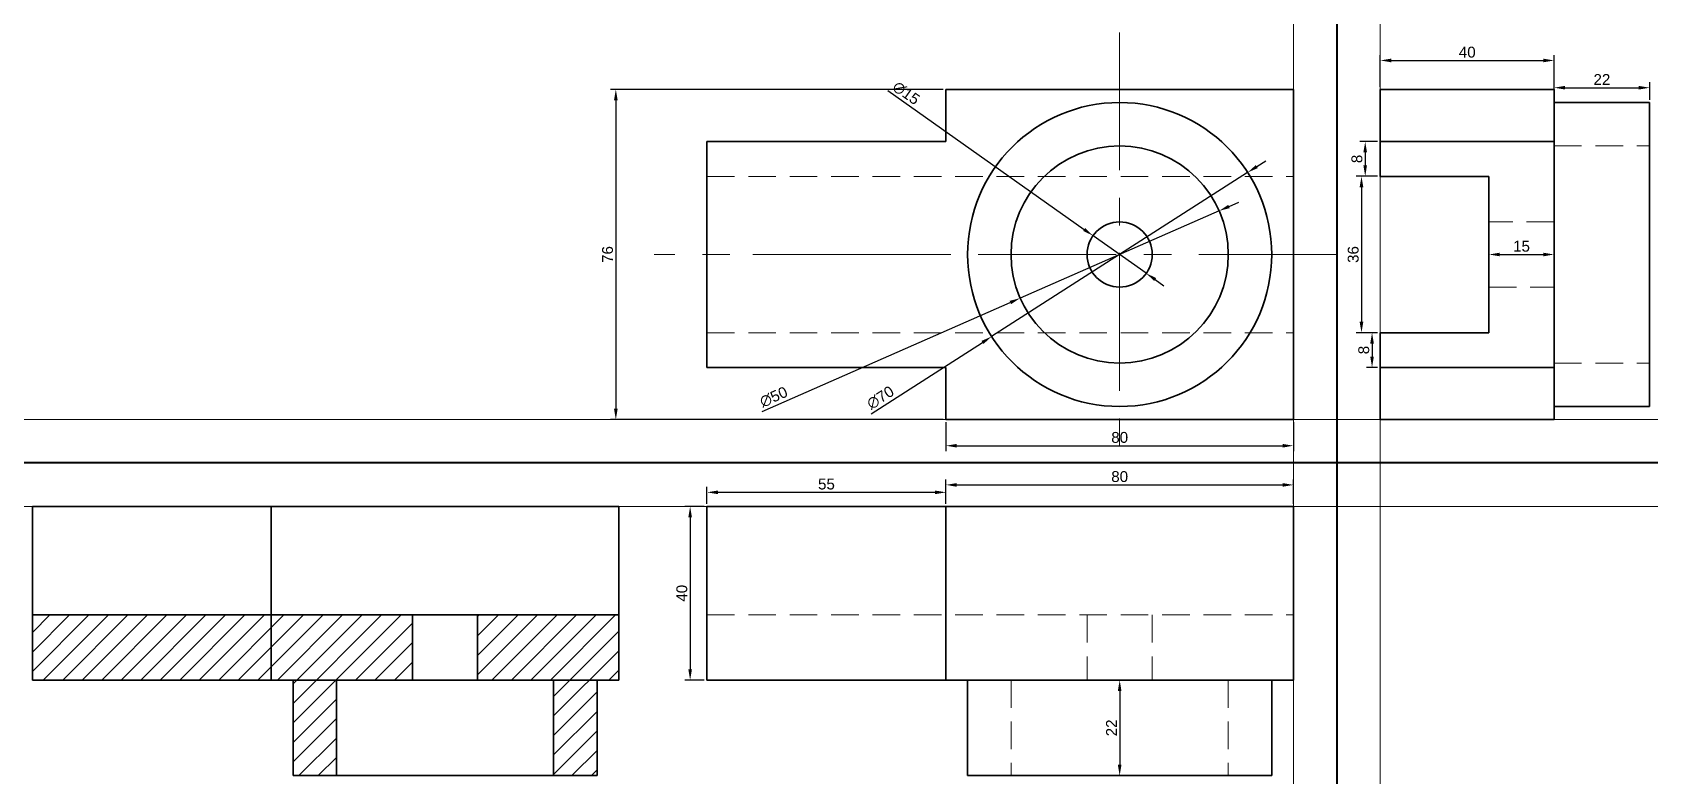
# Model space of a CAD drawing. Header units: millimetres. Extents: x 2450 to 7334, y 2362 to 2656.
# Drawn here: x 6317.5 to 6689.8, y 2414 to 2585.2 of the extents above; entities that cross this region are included whole.
import ezdxf

# ---------------------------------------------------------------- set-up
doc = ezdxf.new("R2010")
doc.units = ezdxf.units.MM
doc.linetypes.add('CENTER', pattern=[50.8, 31.75, -6.35, 6.35, -6.35])
doc.linetypes.add('HIDDEN', pattern=[9.525, 6.35, -3.175])
for name, color, linetype, lineweight in [('Centre line', 1, 'CENTER', 20), ('Constructn line', 251, 'Continuous', 9), ('Dimension line', 6, 'Continuous', 15), ('Hidden line', 3, 'HIDDEN', 20), ('Object line', 7, 'Continuous', 35), ('XY axis', 2, 'Continuous', 40)]:
    doc.layers.add(name, color=color, linetype=linetype, lineweight=lineweight)
doc.styles.get("Standard").update_dxf_attribs({"font": ''})
doc.styles.get('Standard').set_extended_font_data('Arial')
doc.dimstyles.new('ISO-25', dxfattribs={"dimtxt": 2.5, "dimasz": 2.5, "dimexe": 1.25, "dimexo": 0.625, "dimtad": 1, "dimtxsty": 'Standard', "dimcen": 2.5, "dimadec": 0, "dimazin": 0, "dimtfac": 1, "dimtmove": 0, "dimatfit": 3, "dimfxl": 1, "dimarcsym": 0})

msp = doc.modelspace()

# ---------------------------------------------------------------- blocks, each defined once
blk = doc.blocks.new('*D15')
at = {"layer": 'Defpoints', "color": 0, "transparency": 16777216}
for p in [(6597.22, 2552.91), (6538.29, 2515.13)]:
    blk.add_point(p, dxfattribs=at)
at = {"layer": 'Dimension line', "color": 0, "lineweight": -2, "transparency": 16777216}
for p, q in [((6599.33, 2554.26), (6601.43, 2555.61)), ((6597.22, 2552.91), (6538.29, 2515.13)), ((6510.58, 2497.36), (6536.19, 2513.78))]:
    blk.add_line(p, q, dxfattribs=at)
at = {"layer": 'Dimension line', "color": 0, "transparency": 16777216}
for points in [[(6599.1, 2554.61), (6599.55, 2553.91), (6597.22, 2552.91)], [(6535.96, 2514.13), (6536.41, 2513.43), (6538.29, 2515.13)]]:
    blk.add_solid(points, dxfattribs=at)
at = {"layer": 'Dimension line', "color": 0, "transparency": 16777216, "insert": (6512.69, 2501.06), "char_height": 2.5, "attachment_point": 5, "rotation": 32.6619}
blk.add_mtext('∅70', dxfattribs=at)
blk = doc.blocks.new('*D16')
at = {"layer": 'Defpoints', "color": 0, "transparency": 16777216}
for p in [(6590.65, 2544.07), (6544.86, 2523.97)]:
    blk.add_point(p, dxfattribs=at)
at = {"layer": 'Dimension line', "color": 0, "lineweight": -2, "transparency": 16777216}
for p, q in [((6590.65, 2544.07), (6544.86, 2523.97)), ((6592.94, 2545.07), (6595.22, 2546.08)), ((6485.45, 2497.88), (6542.58, 2522.96))]:
    blk.add_line(p, q, dxfattribs=at)
at = {"layer": 'Dimension line', "color": 0, "transparency": 16777216}
for points in [[(6592.77, 2545.46), (6593.1, 2544.69), (6590.65, 2544.07)], [(6542.41, 2523.35), (6542.74, 2522.58), (6544.86, 2523.97)]]:
    blk.add_solid(points, dxfattribs=at)
at = {"layer": 'Dimension line', "color": 0, "transparency": 16777216, "insert": (6488.11, 2501.21), "char_height": 2.5, "attachment_point": 5, "rotation": 23.7037}
blk.add_mtext('∅50', dxfattribs=at)
blk = doc.blocks.new('*D17')
at = {"layer": 'Defpoints', "color": 0, "transparency": 16777216}
for p in [(6561.63, 2538.35), (6573.88, 2529.69)]:
    blk.add_point(p, dxfattribs=at)
at = {"layer": 'Dimension line', "color": 0, "lineweight": -2, "transparency": 16777216}
for p, q in [((6514.37, 2571.76), (6559.59, 2539.79)), ((6573.88, 2529.69), (6561.63, 2538.35)), ((6575.92, 2528.25), (6577.96, 2526.8))]:
    blk.add_line(p, q, dxfattribs=at)
at = {"layer": 'Dimension line', "color": 0, "transparency": 16777216}
for points in [[(6559.83, 2540.13), (6559.35, 2539.45), (6561.63, 2538.35)], [(6576.16, 2528.59), (6575.68, 2527.91), (6573.88, 2529.69)]]:
    blk.add_solid(points, dxfattribs=at)
at = {"layer": 'Dimension line', "color": 0, "transparency": 16777216, "insert": (6518.6, 2571.18), "char_height": 2.5, "attachment_point": 5, "rotation": 324.7402}
blk.add_mtext('∅15', dxfattribs=at)
blk = doc.blocks.new('*D18')
at = {"layer": 'Defpoints', "color": 0, "transparency": 16777216}
for p in [(6527.76, 2572.02), (6451.78, 2496.02), (6527.76, 2496.02)]:
    blk.add_point(p, dxfattribs=at)
at = {"layer": 'Dimension line', "color": 0, "lineweight": -2, "transparency": 16777216}
for p, q in [((6527.13, 2572.02), (6450.53, 2572.02)), ((6451.78, 2569.52), (6451.78, 2498.52)), ((6527.13, 2496.02), (6450.53, 2496.02))]:
    blk.add_line(p, q, dxfattribs=at)
at = {"layer": 'Dimension line', "color": 0, "transparency": 16777216}
for points in [[(6451.36, 2569.52), (6452.2, 2569.52), (6451.78, 2572.02)], [(6451.36, 2498.52), (6452.2, 2498.52), (6451.78, 2496.02)]]:
    blk.add_solid(points, dxfattribs=at)
at = {"layer": 'Dimension line', "color": 0, "transparency": 16777216, "insert": (6449.88, 2534.02), "char_height": 2.5, "attachment_point": 5, "rotation": 90}
blk.add_mtext('76', dxfattribs=at)
blk = doc.blocks.new('*D19')
at = {"layer": 'Defpoints', "color": 0, "transparency": 16777216}
for p in [(6527.76, 2496.02), (6607.76, 2496.02), (6607.76, 2489.99)]:
    blk.add_point(p, dxfattribs=at)
at = {"layer": 'Dimension line', "color": 0, "lineweight": -2, "transparency": 16777216}
for p, q in [((6527.76, 2495.39), (6527.76, 2488.74)), ((6607.76, 2495.39), (6607.76, 2488.74)), ((6530.26, 2489.99), (6605.26, 2489.99))]:
    blk.add_line(p, q, dxfattribs=at)
at = {"layer": 'Dimension line', "color": 0, "transparency": 16777216}
for points in [[(6530.26, 2490.4), (6530.26, 2489.57), (6527.76, 2489.99)], [(6605.26, 2490.4), (6605.26, 2489.57), (6607.76, 2489.99)]]:
    blk.add_solid(points, dxfattribs=at)
at = {"layer": 'Dimension line', "color": 0, "transparency": 16777216, "insert": (6567.76, 2491.89), "char_height": 2.5, "attachment_point": 5}
blk.add_mtext('80', dxfattribs=at)
blk = doc.blocks.new('*D20')
at = {"layer": 'Defpoints', "color": 0, "transparency": 16777216}
for p in [(6667.76, 2578.7), (6627.76, 2572.02), (6667.76, 2572.02)]:
    blk.add_point(p, dxfattribs=at)
at = {"layer": 'Dimension line', "color": 0, "lineweight": -2, "transparency": 16777216}
for p, q in [((6627.76, 2572.64), (6627.76, 2579.95)), ((6630.26, 2578.7), (6665.26, 2578.7)), ((6667.76, 2572.64), (6667.76, 2579.95))]:
    blk.add_line(p, q, dxfattribs=at)
at = {"layer": 'Dimension line', "color": 0, "transparency": 16777216}
for points in [[(6630.26, 2579.12), (6630.26, 2578.28), (6627.76, 2578.7)], [(6665.26, 2579.12), (6665.26, 2578.28), (6667.76, 2578.7)]]:
    blk.add_solid(points, dxfattribs=at)
at = {"layer": 'Dimension line', "color": 0, "transparency": 16777216, "insert": (6647.76, 2580.6), "char_height": 2.5, "attachment_point": 5}
blk.add_mtext('40', dxfattribs=at)
blk = doc.blocks.new('*D21')
at = {"layer": 'Defpoints', "color": 0, "transparency": 16777216}
for p in [(6667.76, 2569.02), (6689.76, 2572.43), (6689.76, 2569.02)]:
    blk.add_point(p, dxfattribs=at)
at = {"layer": 'Dimension line', "color": 0, "lineweight": -2, "transparency": 16777216}
for p, q in [((6667.76, 2569.64), (6667.76, 2573.68)), ((6689.76, 2569.64), (6689.76, 2573.68)), ((6670.26, 2572.43), (6687.26, 2572.43))]:
    blk.add_line(p, q, dxfattribs=at)
at = {"layer": 'Dimension line', "color": 0, "transparency": 16777216}
for points in [[(6670.26, 2572.84), (6670.26, 2572.01), (6667.76, 2572.43)], [(6687.26, 2572.84), (6687.26, 2572.01), (6689.76, 2572.43)]]:
    blk.add_solid(points, dxfattribs=at)
at = {"layer": 'Dimension line', "color": 0, "transparency": 16777216, "insert": (6678.76, 2574.31), "char_height": 2.5, "attachment_point": 5}
blk.add_mtext('22', dxfattribs=at)
blk = doc.blocks.new('*D22')
at = {"layer": 'Defpoints', "color": 0, "transparency": 16777216}
for p in [(6627.76, 2560.02), (6624.28, 2552.02), (6627.76, 2552.02)]:
    blk.add_point(p, dxfattribs=at)
at = {"layer": 'Dimension line', "color": 0, "lineweight": -2, "transparency": 16777216}
for p, q in [((6627.13, 2560.02), (6623.03, 2560.02)), ((6624.28, 2557.52), (6624.28, 2554.52)), ((6627.13, 2552.02), (6623.03, 2552.02))]:
    blk.add_line(p, q, dxfattribs=at)
at = {"layer": 'Dimension line', "color": 0, "transparency": 16777216}
for points in [[(6623.86, 2557.52), (6624.69, 2557.52), (6624.28, 2560.02)], [(6623.86, 2554.52), (6624.69, 2554.52), (6624.28, 2552.02)]]:
    blk.add_solid(points, dxfattribs=at)
at = {"layer": 'Dimension line', "color": 0, "transparency": 16777216, "insert": (6622.38, 2556.02), "char_height": 2.5, "attachment_point": 5, "rotation": 90}
blk.add_mtext('8', dxfattribs=at)
blk = doc.blocks.new('*D23')
at = {"layer": 'Defpoints', "color": 0, "transparency": 16777216}
for p in [(6627.76, 2552.02), (6623.42, 2516.02), (6627.76, 2516.02)]:
    blk.add_point(p, dxfattribs=at)
at = {"layer": 'Dimension line', "color": 0, "lineweight": -2, "transparency": 16777216}
for p, q in [((6627.13, 2552.02), (6622.17, 2552.02)), ((6623.42, 2549.52), (6623.42, 2518.52)), ((6627.13, 2516.02), (6622.17, 2516.02))]:
    blk.add_line(p, q, dxfattribs=at)
at = {"layer": 'Dimension line', "color": 0, "transparency": 16777216}
for points in [[(6623, 2549.52), (6623.84, 2549.52), (6623.42, 2552.02)], [(6623, 2518.52), (6623.84, 2518.52), (6623.42, 2516.02)]]:
    blk.add_solid(points, dxfattribs=at)
at = {"layer": 'Dimension line', "color": 0, "transparency": 16777216, "insert": (6621.52, 2534.02), "char_height": 2.5, "attachment_point": 5, "rotation": 90}
blk.add_mtext('36', dxfattribs=at)
blk = doc.blocks.new('*D24')
at = {"layer": 'Defpoints', "color": 0, "transparency": 16777216}
for p in [(6652.76, 2534.02), (6667.76, 2534.02), (6667.76, 2534.02)]:
    blk.add_point(p, dxfattribs=at)
at = {"layer": 'Dimension line', "color": 0, "lineweight": -2, "transparency": 16777216}
for p, q in [((6652.76, 2534.64), (6652.76, 2535.27)), ((6655.26, 2534.02), (6665.26, 2534.02)), ((6667.76, 2534.64), (6667.76, 2535.27))]:
    blk.add_line(p, q, dxfattribs=at)
at = {"layer": 'Dimension line', "color": 0, "transparency": 16777216}
for points in [[(6655.26, 2534.44), (6655.26, 2533.6), (6652.76, 2534.02)], [(6665.26, 2534.44), (6665.26, 2533.6), (6667.76, 2534.02)]]:
    blk.add_solid(points, dxfattribs=at)
at = {"layer": 'Dimension line', "color": 0, "transparency": 16777216, "insert": (6660.26, 2535.92), "char_height": 2.5, "attachment_point": 5}
blk.add_mtext('15', dxfattribs=at)
blk = doc.blocks.new('*D25')
at = {"layer": 'Defpoints', "color": 0, "transparency": 16777216}
for p in [(6627.76, 2516.02), (6625.85, 2508.02), (6627.76, 2508.02)]:
    blk.add_point(p, dxfattribs=at)
at = {"layer": 'Dimension line', "color": 0, "lineweight": -2, "transparency": 16777216}
for p, q in [((6627.13, 2516.02), (6624.6, 2516.02)), ((6625.85, 2513.52), (6625.85, 2510.52)), ((6627.13, 2508.02), (6624.6, 2508.02))]:
    blk.add_line(p, q, dxfattribs=at)
at = {"layer": 'Dimension line', "color": 0, "transparency": 16777216}
for points in [[(6625.44, 2513.52), (6626.27, 2513.52), (6625.85, 2516.02)], [(6625.44, 2510.52), (6626.27, 2510.52), (6625.85, 2508.02)]]:
    blk.add_solid(points, dxfattribs=at)
at = {"layer": 'Dimension line', "color": 0, "transparency": 16777216, "insert": (6623.95, 2512.02), "char_height": 2.5, "attachment_point": 5, "rotation": 90}
blk.add_mtext('8', dxfattribs=at)
blk = doc.blocks.new('*D26')
at = {"layer": 'Defpoints', "color": 0, "transparency": 16777216}
for p in [(6472.76, 2476.02), (6527.76, 2479.26), (6527.76, 2476.02)]:
    blk.add_point(p, dxfattribs=at)
at = {"layer": 'Dimension line', "color": 0, "lineweight": -2, "transparency": 16777216}
for p, q in [((6472.76, 2476.64), (6472.76, 2480.51)), ((6527.76, 2476.64), (6527.76, 2480.51)), ((6475.26, 2479.26), (6525.26, 2479.26))]:
    blk.add_line(p, q, dxfattribs=at)
at = {"layer": 'Dimension line', "color": 0, "transparency": 16777216}
for points in [[(6475.26, 2479.67), (6475.26, 2478.84), (6472.76, 2479.26)], [(6525.26, 2479.67), (6525.26, 2478.84), (6527.76, 2479.26)]]:
    blk.add_solid(points, dxfattribs=at)
at = {"layer": 'Dimension line', "color": 0, "transparency": 16777216, "insert": (6500.26, 2481.15), "char_height": 2.5, "attachment_point": 5}
blk.add_mtext('55', dxfattribs=at)
blk = doc.blocks.new('*D27')
at = {"layer": 'Defpoints', "color": 0, "transparency": 16777216}
for p in [(6607.76, 2480.97), (6527.76, 2476.02), (6607.76, 2476.02)]:
    blk.add_point(p, dxfattribs=at)
at = {"layer": 'Dimension line', "color": 0, "lineweight": -2, "transparency": 16777216}
for p, q in [((6527.76, 2476.64), (6527.76, 2482.22)), ((6530.26, 2480.97), (6605.26, 2480.97)), ((6607.76, 2476.64), (6607.76, 2482.22))]:
    blk.add_line(p, q, dxfattribs=at)
at = {"layer": 'Dimension line', "color": 0, "transparency": 16777216}
for points in [[(6530.26, 2481.38), (6530.26, 2480.55), (6527.76, 2480.97)], [(6605.26, 2481.38), (6605.26, 2480.55), (6607.76, 2480.97)]]:
    blk.add_solid(points, dxfattribs=at)
at = {"layer": 'Dimension line', "color": 0, "transparency": 16777216, "insert": (6567.76, 2482.87), "char_height": 2.5, "attachment_point": 5}
blk.add_mtext('80', dxfattribs=at)
blk = doc.blocks.new('*D28')
at = {"layer": 'Defpoints', "color": 0, "transparency": 16777216}
for p in [(6567.76, 2436.02), (6567.76, 2414.02), (6567.76, 2414.02)]:
    blk.add_point(p, dxfattribs=at)
at = {"layer": 'Dimension line', "color": 0, "lineweight": -2, "transparency": 16777216}
for p, q in [((6568.38, 2436.02), (6569.01, 2436.02)), ((6567.76, 2433.52), (6567.76, 2416.52)), ((6568.38, 2414.02), (6569.01, 2414.02))]:
    blk.add_line(p, q, dxfattribs=at)
at = {"layer": 'Dimension line', "color": 0, "transparency": 16777216}
for points in [[(6567.34, 2433.52), (6568.17, 2433.52), (6567.76, 2436.02)], [(6567.34, 2416.52), (6568.17, 2416.52), (6567.76, 2414.02)]]:
    blk.add_solid(points, dxfattribs=at)
at = {"layer": 'Dimension line', "color": 0, "transparency": 16777216, "insert": (6565.88, 2425.02), "char_height": 2.5, "attachment_point": 5, "rotation": 90}
blk.add_mtext('22', dxfattribs=at)
blk = doc.blocks.new('*D29')
at = {"layer": 'Defpoints', "color": 0, "transparency": 16777216}
for p in [(6472.76, 2476.02), (6468.88, 2436.02), (6472.76, 2436.02)]:
    blk.add_point(p, dxfattribs=at)
at = {"layer": 'Dimension line', "color": 0, "lineweight": -2, "transparency": 16777216}
for p, q in [((6472.13, 2476.02), (6467.63, 2476.02)), ((6468.88, 2473.52), (6468.88, 2438.52)), ((6472.13, 2436.02), (6467.63, 2436.02))]:
    blk.add_line(p, q, dxfattribs=at)
at = {"layer": 'Dimension line', "color": 0, "transparency": 16777216}
for points in [[(6468.47, 2473.52), (6469.3, 2473.52), (6468.88, 2476.02)], [(6468.47, 2438.52), (6469.3, 2438.52), (6468.88, 2436.02)]]:
    blk.add_solid(points, dxfattribs=at)
at = {"layer": 'Dimension line', "color": 0, "transparency": 16777216, "insert": (6466.98, 2456.02), "char_height": 2.5, "attachment_point": 5, "rotation": 90}
blk.add_mtext('40', dxfattribs=at)

# ---------------------------------------------------------------- dimensions: what is measured, and where the dimension line sits
at = {"layer": 'Dimension line'}
for base, p1, p2, picture, middle in [((6667.755, 2578.701), (6627.755, 2572.019), (6667.755, 2572.019), '*D20', (6647.755, 2580.603)), ((6689.755, 2572.426), (6667.755, 2569.019), (6689.755, 2569.019), '*D21', (6678.755, 2574.306)), ((6667.755, 2534.019), (6652.755, 2534.019), (6667.755, 2534.019), '*D24', (6660.255, 2535.92)), ((6607.755, 2489.987), (6527.755, 2496.019), (6607.755, 2496.019), '*D19', (6567.755, 2491.888)), ((6607.755, 2480.967), (6527.755, 2476.019), (6607.755, 2476.019), '*D27', (6567.755, 2482.869)), ((6527.755, 2479.256), (6472.755, 2476.019), (6527.755, 2476.019), '*D26', (6500.255, 2481.152))]:
    dim = msp.add_linear_dim(base=base, p1=p1, p2=p2, dimstyle='ISO-25', dxfattribs=at)
    dim.commit()
    dim.dimension.update_dxf_attribs({"geometry": picture, "text_midpoint": middle})
for p1, p2, picture, middle in [((6573.88, 2529.689), (6561.631, 2538.348), '*D17', (6517.465, 2569.573)), ((6597.221, 2552.908), (6538.29, 2515.13), '*D15', (6513.753, 2499.4)), ((6590.646, 2544.069), (6544.865, 2523.969), '*D16', (6488.906, 2499.4))]:
    dim = msp.add_diameter_dim_2p(p1=p1, p2=p2, dimstyle='ISO-25', dxfattribs=at)
    dim.commit()
    dim.dimension.update_dxf_attribs({"geometry": picture, "text_midpoint": middle, "dimtype": 163})
for base, p1, p2, picture, middle in [((6451.779, 2496.019), (6527.755, 2572.019), (6527.755, 2496.019), '*D18', (6449.878, 2534.019)), ((6624.277, 2552.019), (6627.755, 2560.019), (6627.755, 2552.019), '*D22', (6622.376, 2556.019)), ((6468.884, 2436.019), (6472.755, 2476.019), (6472.755, 2436.019), '*D29', (6466.983, 2456.019)), ((6567.755, 2414.019), (6567.755, 2436.019), (6567.755, 2414.019), '*D28', (6565.875, 2425.019))]:
    dim = msp.add_linear_dim(base=base, p1=p1, p2=p2, angle=90, dimstyle='ISO-25', dxfattribs=at)
    dim.commit()
    dim.dimension.update_dxf_attribs({"geometry": picture, "text_midpoint": middle})
for base, p1, p2, picture, middle in [((6623.42, 2516.019), (6627.755, 2552.019), (6627.755, 2516.019), '*D23', (6623.42, 2534.019)), ((6625.854, 2508.019), (6627.755, 2516.019), (6627.755, 2508.019), '*D25', (6625.854, 2512.019))]:
    dim = msp.add_linear_dim(base=base, p1=p1, p2=p2, angle=90, dimstyle='ISO-25', dxfattribs=at)
    dim.commit()
    dim.dimension.update_dxf_attribs({"geometry": picture, "text_midpoint": middle, "dimtype": 160})

# ---------------------------------------------------------------- hatches: boundary and pattern name
at = {"layer": 'Object line'}
h = msp.add_hatch(dxfattribs=at)
h.set_pattern_fill('ANSI31', color=256)
h.paths.add_polyline_path([(6372.465, 2451.019), (6317.465, 2451.019), (6317.465, 2436.019), (6372.465, 2436.019)])
h.paths.add_polyline_path([(6404.965, 2451.019), (6372.465, 2451.019), (6372.465, 2436.019), (6404.965, 2436.019)])
h.paths.add_polyline_path([(6452.465, 2451.019), (6419.965, 2451.019), (6419.965, 2436.019), (6452.465, 2436.019)])
h.paths.add_polyline_path([(6387.465, 2436.019), (6377.465, 2436.019), (6377.465, 2414.019), (6387.465, 2414.019)])
h.paths.add_polyline_path([(6447.465, 2436.019), (6437.465, 2436.019), (6437.465, 2414.019), (6447.465, 2414.019)])

# ---------------------------------------------------------------- linework, layer by layer
at = {"layer": 'Centre line'}
for p, q in [((6567.755, 2585.175), (6567.755, 2486.019)), ((6617.755, 2534.019), (6460.58, 2534.019)), ((6527.755, 2534.019), (6472.755, 2534.019))]:
    msp.add_line(p, q, dxfattribs=at)
at = {"layer": 'Constructn line'}
for p in [(6607.755, 2798.845), (6627.755, 2798.845)]:
    msp.add_xline(p, (0, -1), dxfattribs=at)
for p in [(5960.86, 2496.019), (3837.958, 2476.019)]:
    msp.add_ray(p, (1, 0), dxfattribs=at)
at = {"layer": 'Hidden line'}
for p, q in [((6667.755, 2559.019), (6689.755, 2559.019)), ((6472.755, 2552.019), (6607.755, 2552.019)), ((6607.755, 2544.019), (6607.755, 2544.019)), ((6667.755, 2541.519), (6652.755, 2541.519)), ((6652.755, 2526.519), (6667.755, 2526.519)), ((6607.755, 2524.019), (6607.755, 2524.019)), ((6472.755, 2516.019), (6607.755, 2516.019)), ((6667.755, 2509.019), (6689.755, 2509.019)), ((6472.755, 2451.019), (6607.755, 2451.019)), ((6472.755, 2451.019), (6607.755, 2451.019)), ((6560.255, 2451.019), (6560.255, 2436.019)), ((6560.255, 2451.019), (6560.255, 2436.019)), ((6575.255, 2451.019), (6575.255, 2436.019)), ((6575.255, 2451.019), (6575.255, 2436.019)), ((6542.755, 2436.019), (6542.755, 2414.019)), ((6542.755, 2436.019), (6542.755, 2414.019)), ((6592.755, 2436.019), (6592.755, 2414.019)), ((6592.755, 2436.019), (6592.755, 2414.019))]:
    msp.add_line(p, q, dxfattribs=at)
at = {"layer": 'Object line'}
for p, q in [((6607.755, 2572.019), (6527.755, 2572.019)), ((6527.755, 2560.019), (6527.755, 2572.019)), ((6607.755, 2496.019), (6607.755, 2572.019)), ((6627.755, 2572.019), (6667.755, 2572.019)), ((6627.755, 2560.019), (6627.755, 2572.019)), ((6667.755, 2572.019), (6667.755, 2560.019)), ((6667.755, 2569.019), (6689.755, 2569.019)), ((6689.755, 2499.019), (6689.755, 2569.019)), ((6472.755, 2552.019), (6472.755, 2560.019)), ((6472.755, 2560.019), (6527.755, 2560.019)), ((6627.755, 2552.019), (6627.755, 2560.019)), ((6627.755, 2560.019), (6667.755, 2560.019)), ((6667.755, 2560.019), (6627.755, 2560.019)), ((6667.755, 2560.019), (6667.755, 2508.019)), ((6472.755, 2534.019), (6472.755, 2552.019)), ((6472.755, 2552.019), (6472.755, 2516.019)), ((6472.755, 2552.019), (6472.755, 2544.019)), ((6652.755, 2552.019), (6627.755, 2552.019)), ((6652.755, 2516.019), (6652.755, 2552.019)), ((6667.755, 2541.519), (6667.755, 2541.519)), ((6472.755, 2516.019), (6472.755, 2524.019)), ((6472.755, 2516.019), (6472.755, 2516.019)), ((6472.755, 2516.019), (6472.755, 2508.019)), ((6627.755, 2508.019), (6627.755, 2516.019)), ((6627.755, 2516.019), (6652.755, 2516.019)), ((6472.755, 2508.019), (6527.755, 2508.019)), ((6527.755, 2496.019), (6527.755, 2508.019)), ((6627.755, 2508.019), (6667.755, 2508.019)), ((6627.755, 2496.019), (6627.755, 2508.019)), ((6667.755, 2508.019), (6667.755, 2496.019)), ((6689.755, 2508.019), (6689.755, 2508.019)), ((6689.755, 2508.019), (6689.755, 2508.019)), ((6667.755, 2499.019), (6689.755, 2499.019)), ((6607.755, 2496.019), (6527.755, 2496.019)), ((6627.755, 2496.019), (6667.755, 2496.019)), ((6667.755, 2496.019), (6627.755, 2496.019)), ((6667.755, 2496.019), (6667.755, 2496.019)), ((6372.465, 2476.019), (6317.465, 2476.019)), ((6317.465, 2476.019), (6317.465, 2436.019)), ((6317.465, 2476.019), (6317.465, 2451.019)), ((6452.465, 2476.019), (6372.465, 2476.019)), ((6372.465, 2476.019), (6372.465, 2436.019)), ((6452.465, 2436.019), (6452.465, 2476.019)), ((6527.755, 2476.019), (6472.755, 2476.019)), ((6472.755, 2476.019), (6472.755, 2436.019)), ((6472.755, 2476.019), (6472.755, 2451.019)), ((6527.755, 2476.019), (6472.755, 2476.019)), ((6472.755, 2476.019), (6472.755, 2436.019)), ((6472.755, 2476.019), (6472.755, 2451.019)), ((6607.755, 2476.019), (6527.755, 2476.019)), ((6527.755, 2476.019), (6527.755, 2436.019)), ((6607.755, 2476.019), (6527.755, 2476.019)), ((6527.755, 2476.019), (6527.755, 2436.019)), ((6607.755, 2436.019), (6607.755, 2476.019)), ((6607.755, 2436.019), (6607.755, 2476.019)), ((6317.465, 2451.019), (6452.465, 2451.019)), ((6404.965, 2451.019), (6404.965, 2436.019)), ((6419.965, 2451.019), (6419.965, 2436.019)), ((6317.465, 2436.019), (6372.465, 2436.019)), ((6372.465, 2436.019), (6452.465, 2436.019)), ((6377.465, 2436.019), (6377.465, 2414.019)), ((6387.465, 2436.019), (6387.465, 2414.019)), ((6437.465, 2436.019), (6437.465, 2414.019)), ((6447.465, 2436.019), (6447.465, 2414.019)), ((6472.755, 2436.019), (6527.755, 2436.019)), ((6472.755, 2436.019), (6527.755, 2436.019)), ((6527.755, 2436.019), (6607.755, 2436.019)), ((6527.755, 2436.019), (6607.755, 2436.019)), ((6532.755, 2436.019), (6532.755, 2414.019)), ((6532.755, 2436.019), (6532.755, 2414.019)), ((6602.755, 2436.019), (6602.755, 2414.019)), ((6602.755, 2436.019), (6602.755, 2414.019)), ((6447.465, 2414.019), (6377.465, 2414.019)), ((6602.755, 2414.019), (6532.755, 2414.019)), ((6602.755, 2414.019), (6532.755, 2414.019))]:
    msp.add_line(p, q, dxfattribs=at)
for radius in [35, 25, 7.5]:
    msp.add_circle((6567.755, 2534.019), radius, dxfattribs=at)
at = {"layer": 'XY axis'}
for p, direction in [((6617.755, 2798.845), (0, -1)), ((2524.833, 2486.019), (-1, 0))]:
    msp.add_xline(p, direction, dxfattribs=at)

msp.set_redraw_order([(e.dxf.handle, doc.entitydb.next_handle()) for e in msp.query("TEXT MTEXT ATTDEF DIMENSION ARC_DIMENSION")])  # texts and dimensions are drawn at this point

doc.saveas('drawing.dxf')
